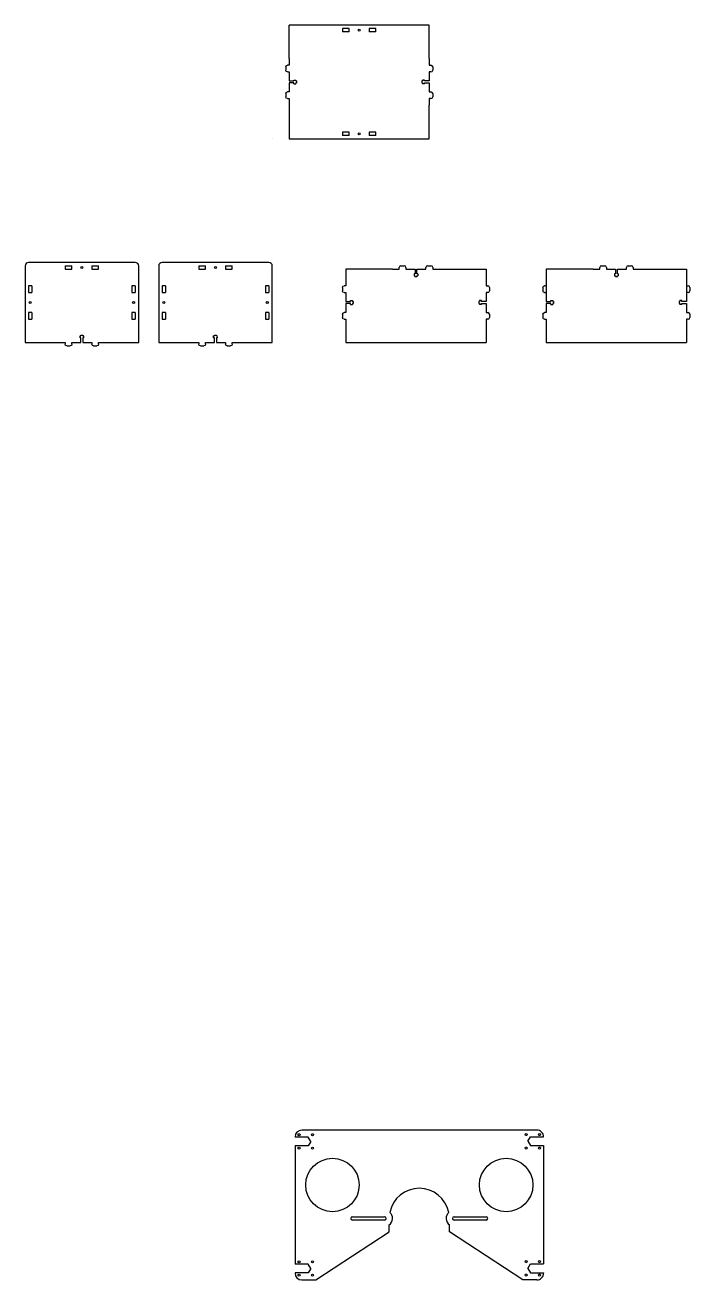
# Model space of a CAD drawing. Header units: millimetres. Extents: x -2490 to 995, y -1001 to 885.
# Drawn here: x -2490 to -1495, y -992 to 885 of the extents above; entities that cross this region are included whole.
import ezdxf

# ---------------------------------------------------------------- set-up
doc = ezdxf.new("R2010")
doc.units = ezdxf.units.MM
doc.layers.get('0').update_dxf_attribs({"linetype": 'CONTINUOUS', "lineweight": 25, "true_color": 0x000000})

# ---------------------------------------------------------------- blocks, each defined once
blk = doc.blocks.new('nut cut outs')
for p, q in [((0, 7.5), (-6.5, 3.7)), ((-6.5, 3.7), (-6.5, -16)), ((0, 7.5), (6.5, 3.7)), ((6.5, 3.7), (6.5, -16))]:
    blk.add_line(p, q)
for centre in [(-10, 10), (10, 10), (-10, -10), (10, -10)]:
    blk.add_circle(centre, 1.5)
blk = doc.blocks.new('slot')
for p, q in [((5, 5), (15, 5)), ((5, 5), (5, 0)), ((5, 0), (15, 0)), ((15, 0), (15, 5)), ((45, 5), (45, 0)), ((45, 5), (55, 5)), ((55, 0), (55, 5)), ((45, 0), (55, 0))]:
    blk.add_line(p, q)
blk.add_circle((30, 2.5), 1.5)
blk = doc.blocks.new('tgrips')
for p, q in [((0, 0), (10, 0)), ((10, 0), (10, 2.5)), ((12.5, 5), (17.5, 5)), ((20, 2.5), (20, 0)), ((20, 0), (33.6, 0)), ((33.6, 0), (33.6, -7)), ((36.4, -7), (36.4, 0)), ((36.4, 0), (50, 0)), ((50, 0), (50, 2.5)), ((52.5, 5), (57.5, 5)), ((60, 2.5), (60, 0)), ((60, 0), (70, 0)), ((70, 0), (70, 0)), ((32.2, -7), (32.2, -10)), ((33.6, -7), (32.2, -7)), ((32.2, -10), (33.5, -10)), ((33.5, -10), (33.5, -11)), ((33.5, -11), (36.5, -11)), ((37.8, -7), (36.4, -7)), ((36.5, -10), (37.7, -10)), ((36.5, -11), (36.5, -10)), ((37.8, -7), (37.7, -10))]:
    blk.add_line(p, q)
for centre, start, end in [((12.5, 2.5), 90, 180), ((17.5, 2.5), 0, 90), ((52.5, 2.5), 90, 180), ((57.5, 2.5), 0, 90)]:
    blk.add_arc(centre, 2.5, start, end)

msp = doc.modelspace()

# ---------------------------------------------------------------- linework, layer by layer
for p, q in [((-1885, 885), (-2095, 885)), ((-2095, 835), (-2095, 885)), ((-1885, 835), (-1885, 885)), ((-2095, 765), (-2095, 715)), ((-1885, 715), (-1885, 765)), ((-2120, 715), (-2120, 715)), ((-2095, 715), (-1885, 715)), ((-2325, 530), (-2485, 530)), ((-2125, 530), (-2285, 530)), ((-2490, 525), (-2490, 410)), ((-2320, 410), (-2320, 525)), ((-2290, 525), (-2290, 410)), ((-2120, 410), (-2120, 525)), ((-1940, 520), (-2010, 520)), ((-2010, 520), (-2010, 505)), ((-1870, 520), (-1800, 520)), ((-1800, 520), (-1800, 505)), ((-1640, 520), (-1710, 520)), ((-1710, 520), (-1710, 480)), ((-1570, 520), (-1500, 520)), ((-1500, 520), (-1500, 480)), ((-2010, 435), (-2010, 410)), ((-1800, 435), (-1800, 410)), ((-1710, 435), (-1710, 410)), ((-1500, 435), (-1500, 410)), ((-2490, 410), (-2440, 410)), ((-2370, 410), (-2320, 410)), ((-2290, 410), (-2240, 410)), ((-2170, 410), (-2120, 410)), ((-2010, 410), (-1805, 410)), ((-1805, 410), (-1800, 410)), ((-1710, 410), (-1505, 410)), ((-1505, 410), (-1500, 410)), ((-1724, -768), (-2076, -768)), ((-2086, -778), (-2086, -778.3)), ((-1714, -778.2), (-1714, -778)), ((-2086, -791.2), (-2086, -968.3)), ((-1714, -791.2), (-1714, -968.2)), ((-2000, -897.5), (-1952, -897.5)), ((-1865, -900), (-1865, -900)), ((-1848, -897.5), (-1800, -897.5)), ((-1952, -902.5), (-2000, -902.5)), ((-1945, -920), (-1945, -909.7)), ((-1855, -920), (-1855, -909.7)), ((-1800, -902.5), (-1848, -902.5)), ((-2055, -992), (-1945, -920)), ((-1745, -992), (-1855, -920)), ((-2086, -981.2), (-2086, -982)), ((-2076, -992), (-2055, -992)), ((-1724, -992), (-1745, -992)), ((-1714, -981.2), (-1714, -982))]:
    msp.add_line(p, q)
for centre in [(-2030, -850), (-1770, -850)]:
    msp.add_circle(centre, 40)
for centre, radius, start, end in [((-2485, 525), 5, 90, 180), ((-2325, 525), 5, 360, 90), ((-2285, 525), 5, 90, 180), ((-2125, 525), 5, 360, 90), ((-2076, -778), 10, 90, 179.9937), ((-1724, -778), 10, 359.9937, 90), ((-1900, -900), 45, 11.5642, 168.4358), ((-2000, -900), 2.5, 90, 270), ((-1952, -900), 2.5, 270, 90), ((-1952, -900), 12, 305.6853, 48.7417), ((-1848, -900), 12, 131.2583, 234.3147), ((-1848, -900), 2.5, 90, 270), ((-1800, -900), 2.5, 270, 90), ((-2076, -982), 10, 180.006, 270), ((-1724, -982), 10, 270, 0.006)]:
    msp.add_arc(centre, radius, start, end)

# ---------------------------------------------------------------- block references
for name, p, rotation in [('slot', (-1960, 880), 180), ('tgrips', (-1885, 835), 270), ('slot', (-1960, 725), 180), ('slot', (-2435, 520), 360), ('slot', (-2235, 520), 360), ('slot', (-2485, 500), 270), ('slot', (-2330, 500), 270), ('slot', (-2285, 500), 270), ('slot', (-2130, 500), 270), ('tgrips', (-1800, 505), 270), ('tgrips', (-1500, 505), 270), ('nut cut outs', (-2070, -784.8), 270), ('nut cut outs', (-1730, -784.7), 90), ('nut cut outs', (-2070, -974.8), 270), ('nut cut outs', (-1730, -974.7), 90)]:
    msp.add_blockref(name, p, dxfattribs=dict(rotation=rotation))
at = {"yscale": -1}
for p, rotation in [((-2095, 835), 270), ((-2010, 505), 270), ((-1710, 505), 270), ((-2440, 410), 360), ((-2240, 410), 360)]:
    msp.add_blockref('tgrips', p, dxfattribs=dict(at, rotation=rotation))
for p in [(-1940, 520), (-1640, 520)]:
    msp.add_blockref('tgrips', p)

doc.saveas('drawing.dxf')
